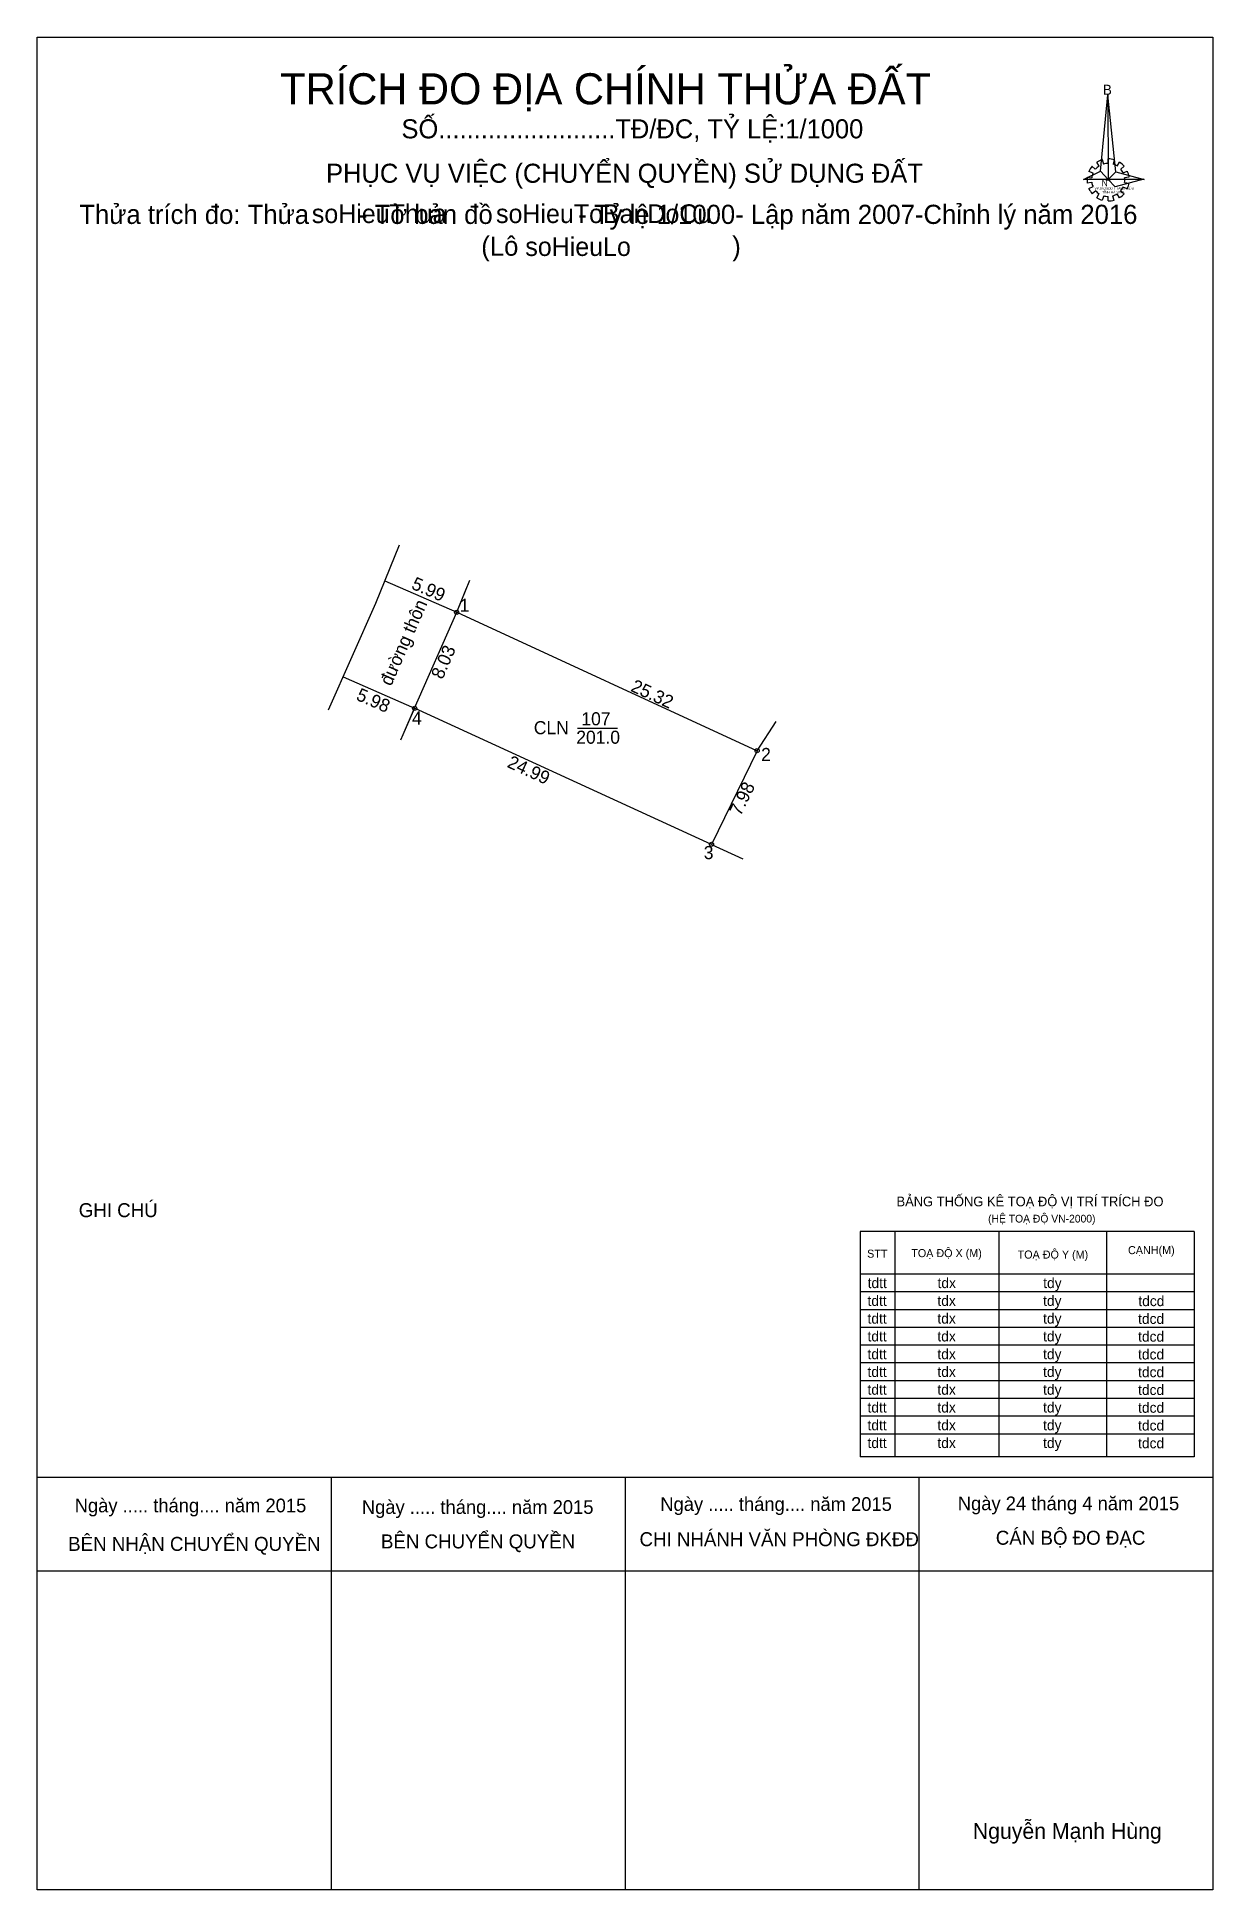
# Model space of a CAD drawing. Extents: x 500042 to 595244, y 1404555 to 2270556.
# Drawn here: x 547582.3 to 547672.3, y 1837444 to 1837585.8 of the extents above; entities that cross this region are included whole.
import ezdxf

# ---------------------------------------------------------------- set-up
doc = ezdxf.new("R2010")
doc.units = 0
for name, color, linetype in [('BangToaDoNoiDung', 7, 'Continuous'), ('CanhThua', 7, 'Continuous'), ('ChieuDaiCanhThua', 7, 'Continuous'), ('hsktKhungInTrang1', 7, 'Continuous'), ('hsktNoiDung', 7, 'Continuous'), ('hsktTemplate', 7, 'Continuous'), ('Level 1', 7, 'Continuous'), ('Level 23', 7, 'Continuous'), ('MocDinhThua', 7, 'Continuous'), ('NhanDiaChinhThua', 7, 'Continuous'), ('RauThua', 7, 'Continuous'), ('SoHieuDinhThua', 7, 'Continuous')]:
    doc.layers.add(name, color=color, linetype=linetype)

msp = doc.modelspace()

# ---------------------------------------------------------------- texts
at = {"layer": 'BangToaDoNoiDung'}
for s, p in [('tdtt', (547645.85, 1837490.07)), ('tdx', (547651.2, 1837490.07)), ('tdy', (547659.29, 1837490.07)), ('tdtt', (547645.84, 1837488.71)), ('tdx', (547651.19, 1837488.71)), ('tdy', (547659.28, 1837488.71)), ('tdcd', (547666.57, 1837488.69)), ('tdtt', (547645.84, 1837487.35)), ('tdx', (547651.19, 1837487.35)), ('tdy', (547659.28, 1837487.35)), ('tdcd', (547666.55, 1837487.33)), ('tdtt', (547645.84, 1837485.99)), ('tdx', (547651.19, 1837485.99)), ('tdy', (547659.28, 1837485.99)), ('tdcd', (547666.55, 1837485.97)), ('tdtt', (547645.84, 1837484.63)), ('tdx', (547651.19, 1837484.63)), ('tdy', (547659.28, 1837484.63)), ('tdcd', (547666.55, 1837484.61)), ('tdtt', (547645.84, 1837483.27)), ('tdtt', (547645.84, 1837481.91)), ('tdx', (547651.19, 1837483.27)), ('tdx', (547651.19, 1837481.91)), ('tdy', (547659.28, 1837483.27)), ('tdy', (547659.28, 1837481.91)), ('tdcd', (547666.55, 1837483.25)), ('tdcd', (547666.55, 1837481.89)), ('tdtt', (547645.84, 1837480.55)), ('tdx', (547651.19, 1837480.55)), ('tdy', (547659.28, 1837480.55)), ('tdcd', (547666.55, 1837480.53)), ('tdtt', (547645.84, 1837479.19)), ('tdx', (547651.19, 1837479.19)), ('tdy', (547659.28, 1837479.19)), ('tdcd', (547666.55, 1837479.17)), ('tdtt', (547645.84, 1837477.83)), ('tdx', (547651.19, 1837477.83)), ('tdy', (547659.28, 1837477.83)), ('tdcd', (547666.55, 1837477.81))]:
    msp.add_text(s, height=0.789, dxfattribs=at).set_placement(p)
at = {"layer": 'ChieuDaiCanhThua'}
for s, rotation, p in [('5.99', 336.3612, (547610.86, 1837543.62)), ('8.03', 66.3612, (547613.31, 1837536.6)), ('25.32', 335.2612, (547627.65, 1837535.79)), ('5.98', 336.3612, (547606.63, 1837535.12)), ('24.99', 335.3919, (547618.19, 1837529.97)), ('7.98', 64.0132, (547636.12, 1837526.15))]:
    msp.add_text(s, height=1, rotation=rotation, dxfattribs=at).set_placement(p)
at = {"layer": 'hsktNoiDung'}
for s, height, p in [('soHieuThua', 1.43, (547603.31, 1837571.58)), ('soHieuToBanDoCu', 1.4298, (547617.41, 1837571.58)), ('(Lô                              )', 1.4687, (547616.28, 1837569.08)), ('soHieuLo', 1.43, (547619.65, 1837569.06))]:
    msp.add_text(s, height=height, dxfattribs=at).set_placement(p)
at = {"layer": 'hsktTemplate'}
for s, height, p in [('TRÍCH ĐO ĐỊA CHÍNH THỬA ĐẤT', 2.383, (547600.89, 1837580.66)), ('B', 0.763, (547663.86, 1837581.4)), ('SỐ.........................TĐ/ĐC, TỶ LỆ:1/1000', 1.459, (547610.17, 1837578.06)), ('PHỤC VỤ VIỆC (CHUYỂN QUYỀN) SỬ DỤNG ĐẤT', 1.459, (547604.4, 1837574.66)), ('N', 0.477, (547663.77, 1837574.39)), ('VPĐKQSDĐ-THANH LIÊM', 0.1804, (547663.22, 1837574.14)), ('TỈNH HÀ NAM', 0.1811, (547663.81, 1837573.84)), ('Thửa trích đo: Thửa       - Tờ bản đồ            - Tỷ lệ 1/1000- Lập năm 2007-Chỉnh lý năm 2016', 1.4687, (547585.51, 1837571.51)), ('BẢNG THỐNG KÊ TOẠ ĐỘ VỊ TRÍ TRÍCH ĐO', 0.7394, (547648.06, 1837496.33)), ('GHI CHÚ', 1.07, (547585.47, 1837495.5)), ('(HỆ TOẠ ĐỘ VN-2000)', 0.5915, (547655.07, 1837495.09)), ('STT ', 0.616, (547645.81, 1837492.4)), ('TOẠ ĐỘ X (M)', 0.6161, (547649.19, 1837492.44)), ('TOẠ ĐỘ Y (M)', 0.6161, (547657.33, 1837492.33)), ('CẠNH(M)', 0.616, (547665.78, 1837492.67)), ('Ngày 24 tháng 4 năm 2015', 1.0505, (547652.75, 1837473.07)), ('Ngày ..... tháng.... năm 2015', 1.0505, (547585.16, 1837472.91)), ('Ngày ..... tháng.... năm 2015', 1.0505, (547607.14, 1837472.79)), ('Ngày ..... tháng.... năm 2015', 1.0505, (547629.98, 1837473.02)), ('BÊN NHẬN CHUYỂN QUYỀN', 1.0699, (547584.66, 1837469.96)), ('BÊN CHUYỂN QUYỀN', 1.0699, (547608.6, 1837470.15)), ('CHI NHÁNH VĂN PHÒNG ĐKĐĐ', 1.0699, (547628.39, 1837470.32)), ('CÁN BỘ ĐO ĐẠC', 1.0699, (547655.66, 1837470.43)), ('Nguyễn Mạnh Hùng', 1.2158, (547653.9, 1837447.92))]:
    msp.add_text(s, height=height, dxfattribs=at).set_placement(p)
at = {"layer": 'Level 1'}
msp.add_text('đường thôn', height=1, rotation=66.3612, dxfattribs=at).set_placement((547609.38, 1837536.09))
at = {"layer": 'NhanDiaChinhThua'}
for s, p in [('107', (547623.94, 1837533.14)), ('CLN', (547620.3, 1837532.46)), ('201.0', (547623.55, 1837531.73))]:
    msp.add_text(s, height=1, dxfattribs=at).set_placement(p)
at = {"layer": 'SoHieuDinhThua'}
for s, p in [('1', (547614.63, 1837541.83)), ('4', (547610.98, 1837533.2)), ('2', (547637.7, 1837530.41)), ('3', (547633.31, 1837522.9))]:
    msp.add_text(s, height=1, dxfattribs=at).set_placement(p)

# ---------------------------------------------------------------- linework, layer by layer
at = {"layer": 'CanhThua'}
for p, q in [((547611.18, 1837534.44), (547614.4, 1837541.79)), ((547614.4, 1837541.79), (547637.39, 1837531.2)), ((547633.9, 1837524.03), (547611.18, 1837534.44)), ((547637.39, 1837531.2), (547633.9, 1837524.03))]:
    msp.add_line(p, q, dxfattribs=at)
at = {"layer": 'ChieuDaiCanhThua'}
for p, q in [((547608.91, 1837544.2), (547614.4, 1837541.79)), ((547605.7, 1837536.84), (547611.18, 1837534.44))]:
    msp.add_line(p, q, dxfattribs=at)
at = {"layer": 'hsktKhungInTrang1'}
msp.add_lwpolyline([(547582.28, 1837444.01), (547582.28, 1837585.81), (547672.28, 1837585.81), (547672.28, 1837444.01)], close=True, dxfattribs=at)
at = {"layer": 'hsktTemplate'}
for p, q in [((547663.81, 1837576.43), (547663.89, 1837576.09)), ((547664.25, 1837576.14), (547664.26, 1837576.49)), ((547664.71, 1837576.43), (547664.63, 1837576.07)), ((547662.65, 1837575.1), (547662.99, 1837575.05)), ((547663.1, 1837575.4), (547662.78, 1837575.53)), ((547663.01, 1837575.92), (547663.27, 1837575.69)), ((547663.57, 1837575.94), (547663.38, 1837576.23)), ((547664.08, 1837574.89), (547664.42, 1837574.89)), ((547664.94, 1837575.94), (547665.13, 1837576.23)), ((547665.48, 1837575.92), (547665.22, 1837575.7)), ((547665.41, 1837575.41), (547665.72, 1837575.56)), ((547665.87, 1837575.1), (547665.51, 1837575.05)), ((547662.99, 1837574.69), (547662.65, 1837574.64)), ((547662.78, 1837574.21), (547663.1, 1837574.37)), ((547663.31, 1837574.04), (547663.03, 1837573.82)), ((547663.38, 1837573.52), (547663.56, 1837573.83)), ((547663.92, 1837573.67), (547663.81, 1837573.33)), ((547664.25, 1837573.27), (547664.25, 1837573.61)), ((547664.6, 1837573.67), (547664.7, 1837573.34)), ((547665.13, 1837573.52), (547664.94, 1837573.82)), ((547665.2, 1837574.04), (547665.48, 1837573.83)), ((547665.73, 1837574.2), (547665.38, 1837574.33)), ((547665.51, 1837574.69), (547665.87, 1837574.64)), ((547665.87, 1837574.77), (547665.87, 1837574.77)), ((547665.87, 1837574.77), (547665.87, 1837574.77)), ((547645.27, 1837494.39), (547645.27, 1837477.17)), ((547670.85, 1837494.39), (547645.27, 1837494.39)), ((547647.93, 1837494.39), (547647.93, 1837477.17)), ((547655.88, 1837494.39), (547655.88, 1837477.17)), ((547664.12, 1837494.39), (547664.12, 1837477.17)), ((547670.85, 1837494.39), (547670.85, 1837477.17)), ((547670.85, 1837489.78), (547645.27, 1837489.78)), ((547670.85, 1837491.14), (547645.28, 1837491.14)), ((547670.85, 1837488.42), (547645.27, 1837488.42)), ((547670.85, 1837487.06), (547645.27, 1837487.06)), ((547670.85, 1837485.7), (547645.27, 1837485.7)), ((547670.85, 1837484.34), (547645.27, 1837484.34)), ((547670.85, 1837482.98), (547645.27, 1837482.98)), ((547670.85, 1837481.62), (547645.27, 1837481.62)), ((547670.85, 1837480.26), (547645.27, 1837480.26)), ((547670.85, 1837478.9), (547645.27, 1837478.9)), ((547670.85, 1837477.17), (547645.27, 1837477.17)), ((547582.28, 1837475.6), (547672.28, 1837475.6)), ((547604.78, 1837475.6), (547604.78, 1837444.01)), ((547627.28, 1837475.6), (547627.28, 1837444.01)), ((547649.76, 1837475.6), (547649.76, 1837444.01)), ((547582.28, 1837468.44), (547672.28, 1837468.44))]:
    msp.add_line(p, q, dxfattribs=at)
for points in [[(547582.28, 1837444.01), (547582.28, 1837585.81), (547672.28, 1837585.81), (547672.28, 1837444.01)], [(547664.23, 1837581.4), (547664.25, 1837574.9), (547663.68, 1837575.55)], [(547664.23, 1837581.4), (547664.25, 1837574.9), (547664.85, 1837575.51)], [(547662.36, 1837574.9), (547663.68, 1837575.55), (547664.25, 1837574.9)], [(547667.02, 1837574.92), (547664.25, 1837574.9), (547664.85, 1837575.51)], [(547667, 1837574.94), (547664.8, 1837574.34), (547664.25, 1837574.9)]]:
    msp.add_lwpolyline(points, close=True, dxfattribs=at)
for centre, major_axis, start_param, end_param in [((547664.26, 1837574.88), (1.62, 0), 1.84956, 2.139009), ((547664.26, 1837574.88), (1.62, 0), 1.279242, 1.563322), ((547664.26, 1837574.88), (1.62, 0), 3.006679, 3.291393), ((547664.26, 1837574.88), (1.62, 0), 2.439582, 2.724002), ((547664.26, 1837574.88), (1.27, 0), 2.723685, 3.015158), ((547664.26, 1837574.88), (1.27, 0), 2.133735, 2.444963), ((547664.26, 1837574.88), (1.27, 0), 1.569856, 1.856111), ((547664.26, 1837574.88), (1.27, 0), 1.002709, 1.275562), ((547664.26, 1837574.88), (1.62, 0), 0.710562, 0.996872), ((547664.26, 1837574.88), (1.27, 0), 0.426784, 0.706465), ((547664.26, 1837574.88), (1.27, 0), 6.135584, 6.416185), ((547664.26, 1837574.88), (1.62, 0), 0.139051, 0.433933), ((547664.26, 1837574.88), (1.62, 0), 3.569886, 3.856919), ((547664.26, 1837574.88), (1.27, 0), 3.2823, 3.561051), ((547664.26, 1837574.88), (1.27, 0), 3.860776, 4.132583), ((547664.25, 1837574.87), (1.62, 0), 4.147091, 4.436593), ((547664.26, 1837574.88), (1.27, 0), 4.438547, 4.71314), ((547664.26, 1837574.88), (1.27, 0), 4.990871, 5.289332), ((547664.26, 1837574.88), (1.62, 0), 5.285614, 5.567987), ((547664.26, 1837574.88), (1.27, 0), 5.561373, 5.839514), ((547664.26, 1837574.88), (1.62, 0), 5.852303, 6.138396), ((547664.26, 1837574.88), (1.62, 0), 4.71301, 4.997611)]:
    msp.add_ellipse(centre, major_axis=major_axis, ratio=0.995023, start_param=start_param, end_param=end_param, dxfattribs=at)
at = {"layer": 'Level 1'}
msp.add_lwpolyline([(547604.58, 1837534.32), (547608.22, 1837542.48), (547610.03, 1837546.96)], dxfattribs=at)
at = {"layer": 'Level 23'}
for p, q in [((547614.4, 1837541.79), (547615.15, 1837543.64)), ((547611.18, 1837534.44), (547614.4, 1837541.79)), ((547610.37, 1837532.61), (547611.18, 1837534.44))]:
    msp.add_line(p, q, dxfattribs=at)
at = {"layer": 'MocDinhThua'}
for centre in [(547614.4, 1837541.79), (547611.18, 1837534.44), (547637.39, 1837531.2), (547633.9, 1837524.03)]:
    msp.add_circle(centre, 0.159, dxfattribs=at)
at = {"layer": 'NhanDiaChinhThua'}
msp.add_line((547623.65, 1837532.91), (547626.71, 1837532.91), dxfattribs=at)
at = {"layer": 'RauThua'}
for p, q in [((547614.4, 1837541.79), (547615.4, 1837544.25)), ((547611.18, 1837534.44), (547610.1, 1837532.01)), ((547637.39, 1837531.2), (547638.85, 1837533.42)), ((547633.9, 1837524.03), (547636.31, 1837522.93))]:
    msp.add_line(p, q, dxfattribs=at)

msp.set_redraw_order([(e.dxf.handle, doc.entitydb.next_handle()) for e in msp.query("TEXT MTEXT ATTDEF DIMENSION ARC_DIMENSION")])  # texts and dimensions are drawn at this point

doc.saveas('drawing.dxf')
